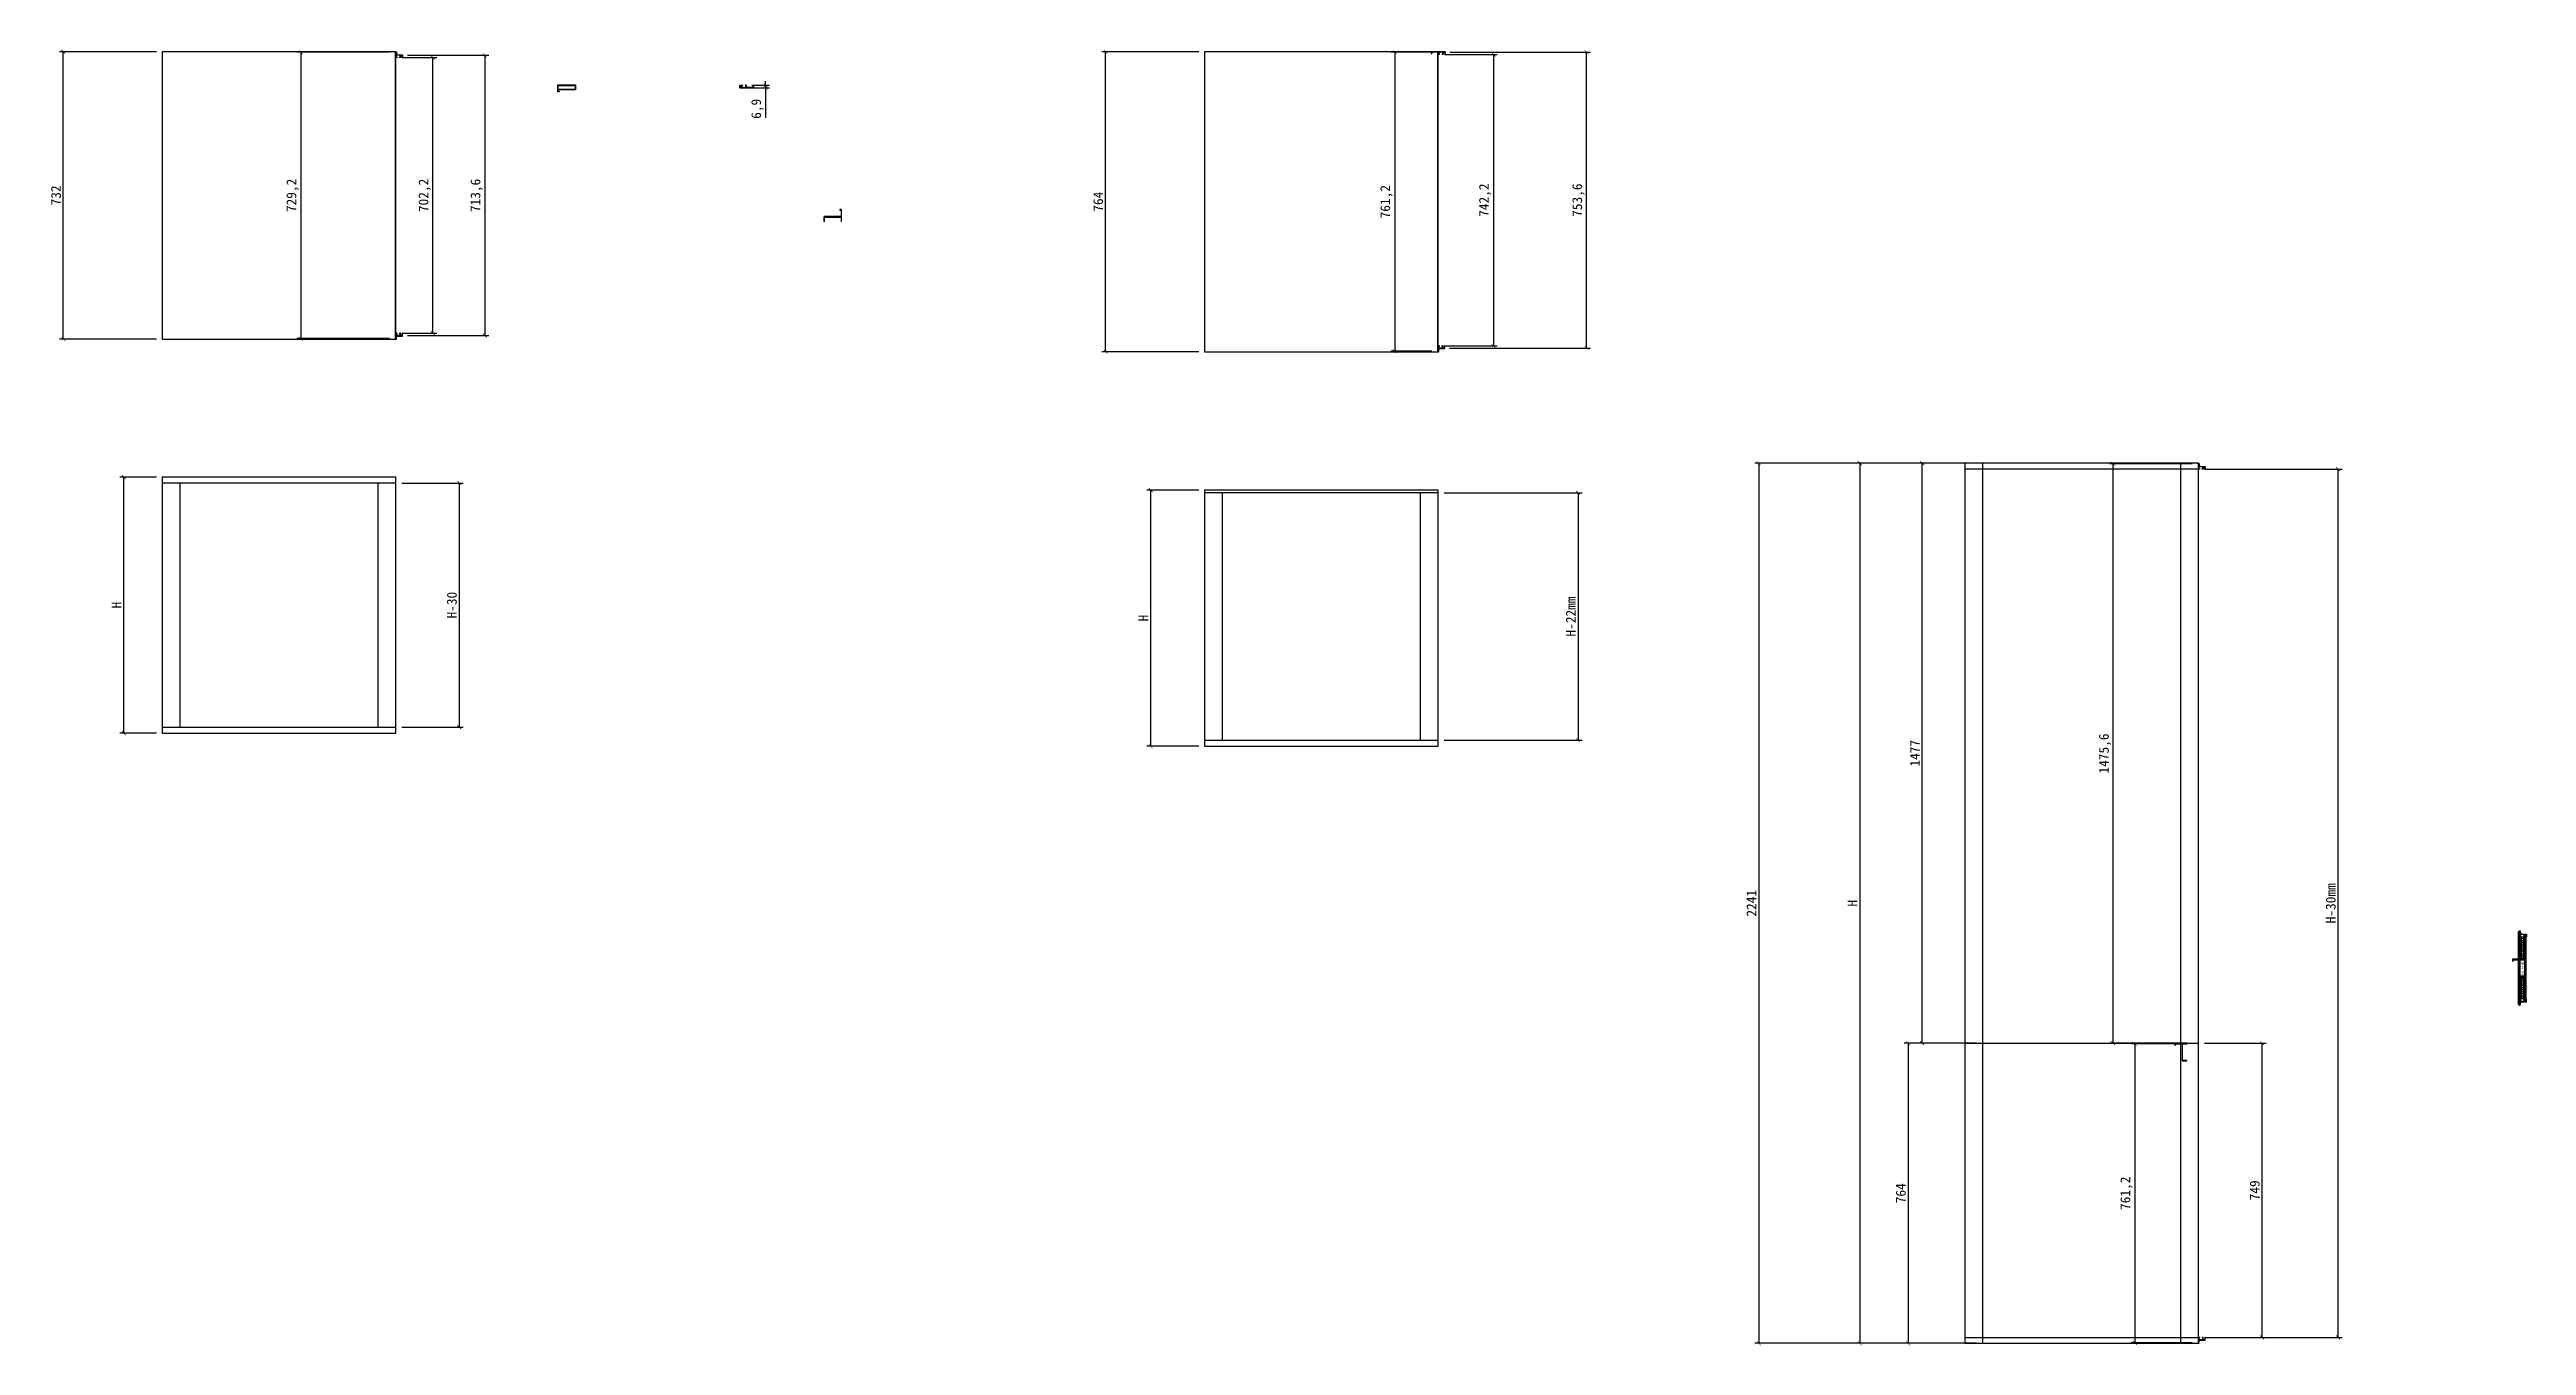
# Model space of a CAD drawing. Header units: millimetres. Extents: x -44117 to 256353, y -2095463 to 65325.
# Drawn here: x 112297 to 118605, y -27569 to -24269 of the extents above; entities that cross this region are included whole.
import ezdxf

# ---------------------------------------------------------------- set-up
doc = ezdxf.new("R2010")
doc.units = ezdxf.units.MM
doc.header["$LTSCALE"] = 10
doc.dimstyles.new('ISO-25', dxfattribs={"dimtxt": 2.5, "dimasz": 2.5, "dimexe": 1, "dimexo": 1, "dimtad": 1, "dimtxsty": 'Standard', "dimblk": 'ARCHTICK', "dimcen": 2.5, "dimadec": 0, "dimazin": 0, "dimtfac": 1, "dimtmove": 0, "dimatfit": 3, "dimfxl": 0, "dimarcsym": 0})

msp = doc.modelspace()

# ---------------------------------------------------------------- texts
at = {"insert": (118591.74076, -26592.7049), "char_height": 7.5, "attachment_point": 1}
msp.add_mtext_dynamic_manual_height_columns('{\\f굴림|b0|i0|c129|p50;돼\\P지\\P코}', width=14.9214873, gutter_width=37.5, heights=[-33.17909], dxfattribs=at)

# ---------------------------------------------------------------- blocks, each defined once
blk = doc.blocks.new('_ArchTick')
at = {"color": 0, "linetype": 'ByBlock', "const_width": 0.15}
blk.add_lwpolyline([(-0.5, -0.5), (0.5, 0.5)], dxfattribs=at)
blk = doc.blocks.new('*D2227')
at = {"color": 0, "lineweight": -2}
for p, q in [((113195.6, -24289.6), (113283.6, -24289.6)), ((113273.6, -24991.8), (113273.6, -24289.6)), ((113195.6, -24991.8), (113283.6, -24991.8))]:
    blk.add_line(p, q, dxfattribs=at)
at = {"layer": 'Defpoints', "color": 0}
for p in [(113180.6, -24289.6), (113273.6, -24289.6), (113180.6, -24991.8)]:
    blk.add_point(p, dxfattribs=at)
at = {"color": 0, "lineweight": -2, "xscale": 10, "yscale": 10, "zscale": 10}
for p, rotation in [((113273.6, -24289.6), 90), ((113273.6, -24991.8), 270)]:
    blk.add_blockref('_ArchTick', p, dxfattribs=dict(at, rotation=rotation))
at = {"color": 0, "insert": (113252.8, -24640.7), "char_height": 25, "attachment_point": 5, "rotation": 90}
blk.add_mtext('702,2', dxfattribs=at)
blk = doc.blocks.new('*D2228')
at = {"color": 0, "lineweight": -2}
for p, q in [((112569.3, -24274.7), (112322.3, -24274.7)), ((112332.3, -25006.7), (112332.3, -24274.7)), ((112569.3, -25006.7), (112322.3, -25006.7))]:
    blk.add_line(p, q, dxfattribs=at)
at = {"layer": 'Defpoints', "color": 0}
for p in [(112332.3, -24274.7), (112584.3, -24274.7), (112584.3, -25006.7)]:
    blk.add_point(p, dxfattribs=at)
at = {"color": 0, "lineweight": -2, "xscale": 10, "yscale": 10, "zscale": 10}
for p, rotation in [((112332.3, -24274.7), 90), ((112332.3, -25006.7), 270)]:
    blk.add_blockref('_ArchTick', p, dxfattribs=dict(at, rotation=rotation))
at = {"color": 0, "insert": (112313.6, -24640.7), "char_height": 25, "attachment_point": 5, "rotation": 90}
blk.add_mtext('732', dxfattribs=at)
blk = doc.blocks.new('*D2229')
at = {"color": 0, "lineweight": -2}
for p, q in [((113163.3, -24276.1), (112927.2, -24276.1)), ((112937.2, -24276.1), (112937.2, -25005.3)), ((113163.3, -25005.3), (112927.2, -25005.3))]:
    blk.add_line(p, q, dxfattribs=at)
at = {"layer": 'Defpoints', "color": 0}
for p in [(113178.3, -24276.1), (112937.2, -25005.3), (113178.3, -25005.3)]:
    blk.add_point(p, dxfattribs=at)
at = {"color": 0, "lineweight": -2, "xscale": 10, "yscale": 10, "zscale": 10}
for p, rotation in [((112937.2, -24276.1), 90), ((112937.2, -25005.3), 270)]:
    blk.add_blockref('_ArchTick', p, dxfattribs=dict(at, rotation=rotation))
at = {"color": 0, "insert": (112916.3, -24640.7), "char_height": 25, "attachment_point": 5, "rotation": 90}
blk.add_mtext('729,2', dxfattribs=at)
blk = doc.blocks.new('*D2232')
at = {"color": 0, "lineweight": -2}
for p, q in [((114085.9, -24359.9), (114131, -24359.9)), ((114085.9, -24366.8), (114131, -24366.8)), ((114121, -24359.9), (114121, -24349.9)), ((114121, -24359.9), (114121, -24366.8)), ((114121, -24366.8), (114121, -24443.5))]:
    blk.add_line(p, q, dxfattribs=at)
at = {"layer": 'Defpoints', "color": 0}
for p in [(114070.9, -24359.9), (114070.9, -24366.8), (114121, -24366.8)]:
    blk.add_point(p, dxfattribs=at)
at = {"color": 0, "lineweight": -2, "xscale": 10, "yscale": 10, "zscale": 10}
for p, rotation in [((114121, -24359.9), 270), ((114121, -24366.8), 90)]:
    blk.add_blockref('_ArchTick', p, dxfattribs=dict(at, rotation=rotation))
at = {"color": 0, "insert": (114100.1, -24420.1), "char_height": 25, "attachment_point": 5, "rotation": 90}
blk.add_mtext('6,9', dxfattribs=at)
blk = doc.blocks.new('*D2236')
at = {"color": 0, "lineweight": -2}
for p, q in [((113194.3, -25373), (113350.7, -25373)), ((113340.7, -25373), (113340.7, -25995)), ((113194.3, -25995), (113350.7, -25995))]:
    blk.add_line(p, q, dxfattribs=at)
at = {"layer": 'Defpoints', "color": 0}
for p in [(113179.3, -25373), (113179.3, -25995), (113340.7, -25995)]:
    blk.add_point(p, dxfattribs=at)
at = {"color": 0, "lineweight": -2, "xscale": 10, "yscale": 10, "zscale": 10}
for p, rotation in [((113340.7, -25373), 90), ((113340.7, -25995), 270)]:
    blk.add_blockref('_ArchTick', p, dxfattribs=dict(at, rotation=rotation))
at = {"color": 0, "insert": (113321.9, -25684), "char_height": 25, "attachment_point": 5, "rotation": 90}
blk.add_mtext('H-30', dxfattribs=at)
blk = doc.blocks.new('*D2237')
at = {"color": 0, "lineweight": -2}
for p, q in [((112569.3, -25358), (112476.3, -25358)), ((112486.3, -26010), (112486.3, -25358)), ((112569.3, -26010), (112476.3, -26010))]:
    blk.add_line(p, q, dxfattribs=at)
at = {"layer": 'Defpoints', "color": 0}
for p in [(112486.3, -25358), (112584.3, -25358), (112584.3, -26010)]:
    blk.add_point(p, dxfattribs=at)
at = {"color": 0, "lineweight": -2, "xscale": 10, "yscale": 10, "zscale": 10}
for p, rotation in [((112486.3, -25358), 90), ((112486.3, -26010), 270)]:
    blk.add_blockref('_ArchTick', p, dxfattribs=dict(at, rotation=rotation))
at = {"color": 0, "insert": (112467.5, -25684), "char_height": 25, "attachment_point": 5, "rotation": 90}
blk.add_mtext('H', dxfattribs=at)
blk = doc.blocks.new('*D2310')
at = {"color": 0, "lineweight": -2}
for p, q in [((113208.5, -24283.9), (113415.9, -24283.9)), ((113405.9, -24283.9), (113405.9, -24997.5)), ((113208.5, -24997.5), (113415.9, -24997.5))]:
    blk.add_line(p, q, dxfattribs=at)
at = {"layer": 'Defpoints', "color": 0}
for p in [(113193.5, -24283.9), (113193.5, -24997.5), (113405.9, -24997.5)]:
    blk.add_point(p, dxfattribs=at)
at = {"color": 0, "lineweight": -2, "xscale": 10, "yscale": 10, "zscale": 10}
for p, rotation in [((113405.9, -24283.9), 90), ((113405.9, -24997.5), 270)]:
    blk.add_blockref('_ArchTick', p, dxfattribs=dict(at, rotation=rotation))
at = {"color": 0, "insert": (113385, -24640.7), "char_height": 25, "attachment_point": 5, "rotation": 90}
blk.add_mtext('713,6', dxfattribs=at)
blk = doc.blocks.new('*D2230')
at = {"color": 0, "lineweight": -2}
for p, q in [((115223.8, -24274.7), (114976.8, -24274.7)), ((114986.8, -25038.7), (114986.8, -24274.7)), ((115223.8, -25038.7), (114976.8, -25038.7))]:
    blk.add_line(p, q, dxfattribs=at)
at = {"layer": 'Defpoints', "color": 0}
for p in [(114986.8, -24274.7), (115238.8, -24274.7), (115238.8, -25038.7)]:
    blk.add_point(p, dxfattribs=at)
at = {"color": 0, "lineweight": -2, "xscale": 10, "yscale": 10, "zscale": 10}
for p, rotation in [((114986.8, -24274.7), 90), ((114986.8, -25038.7), 270)]:
    blk.add_blockref('_ArchTick', p, dxfattribs=dict(at, rotation=rotation))
at = {"color": 0, "insert": (114968, -24656.7), "char_height": 25, "attachment_point": 5, "rotation": 90}
blk.add_mtext('764', dxfattribs=at)
blk = doc.blocks.new('*D2231')
at = {"color": 0, "lineweight": -2}
for p, q in [((115850.7, -24281.6), (115984.4, -24281.6)), ((115974.4, -24281.6), (115974.4, -25023.8)), ((115850.1, -25023.8), (115984.4, -25023.8))]:
    blk.add_line(p, q, dxfattribs=at)
at = {"layer": 'Defpoints', "color": 0}
for p in [(115835.7, -24281.6), (115835.1, -25023.8), (115974.4, -25023.8)]:
    blk.add_point(p, dxfattribs=at)
at = {"color": 0, "lineweight": -2, "xscale": 10, "yscale": 10, "zscale": 10}
for p, rotation in [((115974.4, -24281.6), 90), ((115974.4, -25023.8), 270)]:
    blk.add_blockref('_ArchTick', p, dxfattribs=dict(at, rotation=rotation))
at = {"color": 0, "insert": (115953.5, -24652.7), "char_height": 25, "attachment_point": 5, "rotation": 90}
blk.add_mtext('742,2', dxfattribs=at)
blk = doc.blocks.new('*D2233')
at = {"color": 0, "lineweight": -2}
for p, q in [((115817.8, -24276.1), (115713, -24276.1)), ((115723, -24276.1), (115723, -25037.3)), ((115817.8, -25037.3), (115713, -25037.3))]:
    blk.add_line(p, q, dxfattribs=at)
at = {"layer": 'Defpoints', "color": 0}
for p in [(115832.8, -24276.1), (115723, -25037.3), (115832.8, -25037.3)]:
    blk.add_point(p, dxfattribs=at)
at = {"color": 0, "lineweight": -2, "xscale": 10, "yscale": 10, "zscale": 10}
for p, rotation in [((115723, -24276.1), 90), ((115723, -25037.3), 270)]:
    blk.add_blockref('_ArchTick', p, dxfattribs=dict(at, rotation=rotation))
at = {"color": 0, "insert": (115702.1, -24656.7), "char_height": 25, "attachment_point": 5, "rotation": 90}
blk.add_mtext('761,2', dxfattribs=at)
blk = doc.blocks.new('*D2234')
at = {"color": 0, "lineweight": -2}
for p, q in [((115848.8, -25398), (116200.2, -25398)), ((116190.2, -25398), (116190.2, -26028)), ((115848.8, -26028), (116200.2, -26028))]:
    blk.add_line(p, q, dxfattribs=at)
at = {"layer": 'Defpoints', "color": 0}
for p in [(115833.8, -25398), (115833.8, -26028), (116190.2, -26028)]:
    blk.add_point(p, dxfattribs=at)
at = {"color": 0, "lineweight": -2, "xscale": 10, "yscale": 10, "zscale": 10}
for p, rotation in [((116190.2, -25398), 90), ((116190.2, -26028), 270)]:
    blk.add_blockref('_ArchTick', p, dxfattribs=dict(at, rotation=rotation))
at = {"color": 0, "insert": (116171.5, -25713), "char_height": 25, "attachment_point": 5, "rotation": 90}
blk.add_mtext('H-22mm', dxfattribs=at)
blk = doc.blocks.new('*D2235')
at = {"color": 0, "lineweight": -2}
for p, q in [((117160.2, -25322.7), (116897.7, -25322.7)), ((116907.7, -25322.7), (116907.7, -27563.7)), ((117160.2, -27563.7), (116897.7, -27563.7))]:
    blk.add_line(p, q, dxfattribs=at)
at = {"layer": 'Defpoints', "color": 0}
for p in [(117175.2, -25322.7), (116907.7, -27563.7), (117175.2, -27563.7)]:
    blk.add_point(p, dxfattribs=at)
at = {"color": 0, "lineweight": -2, "xscale": 10, "yscale": 10, "zscale": 10}
for p, rotation in [((116907.7, -25322.7), 90), ((116907.7, -27563.7), 270)]:
    blk.add_blockref('_ArchTick', p, dxfattribs=dict(at, rotation=rotation))
at = {"color": 0, "insert": (116889, -26443.2), "char_height": 25, "attachment_point": 5, "rotation": 90}
blk.add_mtext('H', dxfattribs=at)
blk = doc.blocks.new('*D2238')
at = {"color": 0, "lineweight": -2}
for p, q in [((115223.8, -25391), (115091.6, -25391)), ((115101.6, -26043), (115101.6, -25391)), ((115223.8, -26043), (115091.6, -26043))]:
    blk.add_line(p, q, dxfattribs=at)
at = {"layer": 'Defpoints', "color": 0}
for p in [(115101.6, -25391), (115238.8, -25391), (115238.8, -26043)]:
    blk.add_point(p, dxfattribs=at)
at = {"color": 0, "lineweight": -2, "xscale": 10, "yscale": 10, "zscale": 10}
for p, rotation in [((115101.6, -25391), 90), ((115101.6, -26043), 270)]:
    blk.add_blockref('_ArchTick', p, dxfattribs=dict(at, rotation=rotation))
at = {"color": 0, "insert": (115082.9, -25717), "char_height": 25, "attachment_point": 5, "rotation": 90}
blk.add_mtext('H', dxfattribs=at)
blk = doc.blocks.new('*D2239')
at = {"color": 0, "lineweight": -2}
for p, q in [((117785.2, -25337.7), (118135.8, -25337.7)), ((118125.8, -27548.7), (118125.8, -25337.7)), ((117785.2, -27548.7), (118135.8, -27548.7))]:
    blk.add_line(p, q, dxfattribs=at)
at = {"layer": 'Defpoints', "color": 0}
for p in [(117770.2, -25337.7), (118125.8, -25337.7), (117770.2, -27548.7)]:
    blk.add_point(p, dxfattribs=at)
at = {"color": 0, "lineweight": -2, "xscale": 10, "yscale": 10, "zscale": 10}
for p, rotation in [((118125.8, -25337.7), 90), ((118125.8, -27548.7), 270)]:
    blk.add_blockref('_ArchTick', p, dxfattribs=dict(at, rotation=rotation))
at = {"color": 0, "insert": (118107, -26443.2), "char_height": 25, "attachment_point": 5, "rotation": 90}
blk.add_mtext('H-30mm', dxfattribs=at)
blk = doc.blocks.new('*D2240')
at = {"color": 0, "lineweight": -2}
for p, q in [((117785.2, -26799.7), (117942.2, -26799.7)), ((117932.2, -27548.7), (117932.2, -26799.7)), ((117785.2, -27548.7), (117942.2, -27548.7))]:
    blk.add_line(p, q, dxfattribs=at)
at = {"layer": 'Defpoints', "color": 0}
for p in [(117770.2, -26799.7), (117932.2, -26799.7), (117770.2, -27548.7)]:
    blk.add_point(p, dxfattribs=at)
at = {"color": 0, "lineweight": -2, "xscale": 10, "yscale": 10, "zscale": 10}
for p, rotation in [((117932.2, -26799.7), 90), ((117932.2, -27548.7), 270)]:
    blk.add_blockref('_ArchTick', p, dxfattribs=dict(at, rotation=rotation))
at = {"color": 0, "insert": (117913.5, -27174.2), "char_height": 25, "attachment_point": 5, "rotation": 90}
blk.add_mtext('749', dxfattribs=at)
blk = doc.blocks.new('*D2263')
at = {"color": 0, "lineweight": -2}
for p, q in [((117710.2, -26801.1), (117597.7, -26801.1)), ((117607.7, -26801.1), (117607.7, -27562.3)), ((117754.2, -27562.3), (117597.7, -27562.3))]:
    blk.add_line(p, q, dxfattribs=at)
at = {"layer": 'Defpoints', "color": 0}
for p in [(117725.2, -26801.1), (117607.7, -27562.3), (117769.2, -27562.3)]:
    blk.add_point(p, dxfattribs=at)
at = {"color": 0, "lineweight": -2, "xscale": 10, "yscale": 10, "zscale": 10}
for p, rotation in [((117607.7, -26801.1), 90), ((117607.7, -27562.3), 270)]:
    blk.add_blockref('_ArchTick', p, dxfattribs=dict(at, rotation=rotation))
at = {"color": 0, "insert": (117586.9, -27181.7), "char_height": 25, "attachment_point": 5, "rotation": 90}
blk.add_mtext('761,2', dxfattribs=at)
blk = doc.blocks.new('*D2264')
at = {"color": 0, "lineweight": -2}
for p, q in [((117754.2, -25324.1), (117543.1, -25324.1)), ((117553.1, -26799.7), (117553.1, -25324.1)), ((117710.2, -26799.7), (117543.1, -26799.7))]:
    blk.add_line(p, q, dxfattribs=at)
at = {"layer": 'Defpoints', "color": 0}
for p in [(117553.1, -25324.1), (117769.2, -25324.1), (117725.2, -26799.7)]:
    blk.add_point(p, dxfattribs=at)
at = {"color": 0, "lineweight": -2, "xscale": 10, "yscale": 10, "zscale": 10}
for p, rotation in [((117553.1, -25324.1), 90), ((117553.1, -26799.7), 270)]:
    blk.add_blockref('_ArchTick', p, dxfattribs=dict(at, rotation=rotation))
at = {"color": 0, "insert": (117532.3, -26061.9), "char_height": 25, "attachment_point": 5, "rotation": 90}
blk.add_mtext('1475,6', dxfattribs=at)
blk = doc.blocks.new('*D2265')
at = {"color": 0, "lineweight": -2}
for p, q in [((117205.2, -25322.7), (117056.5, -25322.7)), ((117066.5, -26799.7), (117066.5, -25322.7)), ((117205.2, -26799.7), (117056.5, -26799.7))]:
    blk.add_line(p, q, dxfattribs=at)
at = {"layer": 'Defpoints', "color": 0}
for p in [(117066.5, -25322.7), (117220.2, -25322.7), (117220.2, -26799.7)]:
    blk.add_point(p, dxfattribs=at)
at = {"color": 0, "lineweight": -2, "xscale": 10, "yscale": 10, "zscale": 10}
for p, rotation in [((117066.5, -25322.7), 90), ((117066.5, -26799.7), 270)]:
    blk.add_blockref('_ArchTick', p, dxfattribs=dict(at, rotation=rotation))
at = {"color": 0, "insert": (117047.7, -26061.2), "char_height": 25, "attachment_point": 5, "rotation": 90}
blk.add_mtext('1477', dxfattribs=at)
blk = doc.blocks.new('*D2266')
at = {"color": 0, "lineweight": -2}
for p, q in [((117205.2, -26799.7), (117020.8, -26799.7)), ((117030.8, -26799.7), (117030.8, -27563.7)), ((117205.2, -27563.7), (117020.8, -27563.7))]:
    blk.add_line(p, q, dxfattribs=at)
at = {"layer": 'Defpoints', "color": 0}
for p in [(117220.2, -26799.7), (117030.8, -27563.7), (117220.2, -27563.7)]:
    blk.add_point(p, dxfattribs=at)
at = {"color": 0, "lineweight": -2, "xscale": 10, "yscale": 10, "zscale": 10}
for p, rotation in [((117030.8, -26799.7), 90), ((117030.8, -27563.7), 270)]:
    blk.add_blockref('_ArchTick', p, dxfattribs=dict(at, rotation=rotation))
at = {"color": 0, "insert": (117012.1, -27181.7), "char_height": 25, "attachment_point": 5, "rotation": 90}
blk.add_mtext('764', dxfattribs=at)
blk = doc.blocks.new('*D2267')
at = {"color": 0, "lineweight": -2}
for p, q in [((117160.2, -25322.7), (116640.3, -25322.7)), ((116650.3, -25322.7), (116650.3, -27563.7)), ((117160.2, -27563.7), (116640.3, -27563.7))]:
    blk.add_line(p, q, dxfattribs=at)
at = {"layer": 'Defpoints', "color": 0}
for p in [(117175.2, -25322.7), (116650.3, -27563.7), (117175.2, -27563.7)]:
    blk.add_point(p, dxfattribs=at)
at = {"color": 0, "lineweight": -2, "xscale": 10, "yscale": 10, "zscale": 10}
for p, rotation in [((116650.3, -25322.7), 90), ((116650.3, -27563.7), 270)]:
    blk.add_blockref('_ArchTick', p, dxfattribs=dict(at, rotation=rotation))
at = {"color": 0, "insert": (116631.6, -26443.2), "char_height": 25, "attachment_point": 5, "rotation": 90}
blk.add_mtext('2241', dxfattribs=at)
blk = doc.blocks.new('*D2309')
at = {"color": 0, "lineweight": -2}
for p, q in [((115863.6, -24275.9), (116221.9, -24275.9)), ((116211.9, -25029.5), (116211.9, -24275.9)), ((115862.9, -25029.5), (116221.9, -25029.5))]:
    blk.add_line(p, q, dxfattribs=at)
at = {"layer": 'Defpoints', "color": 0}
for p in [(115848.6, -24275.9), (116211.9, -24275.9), (115847.9, -25029.5)]:
    blk.add_point(p, dxfattribs=at)
at = {"color": 0, "lineweight": -2, "xscale": 10, "yscale": 10, "zscale": 10}
for p, rotation in [((116211.9, -24275.9), 90), ((116211.9, -25029.5), 270)]:
    blk.add_blockref('_ArchTick', p, dxfattribs=dict(at, rotation=rotation))
at = {"color": 0, "insert": (116191, -24652.7), "char_height": 25, "attachment_point": 5, "rotation": 90}
blk.add_mtext('753,6', dxfattribs=at)

# ---------------------------------------------------------------- dimensions: what is measured, and where the dimension line sits
for base, p1, p2, picture, middle in [((112332.33775, -24274.72118), (112584.32342, -25006.72118), (112584.32342, -24274.72118), '*D2228', (112313.58775, -24640.72118)), ((112937.18174, -25005.32118), (113178.30269, -24276.12118), (113178.30269, -25005.32118), '*D2229', (112916.3484, -24640.72118)), ((113273.6125, -24289.6204), (113180.62185, -24991.82195), (113180.62185, -24289.6204), '*D2227', (113252.77917, -24640.72118)), ((113405.86588, -24997.52195), (113193.47185, -24283.9204), (113193.47185, -24997.52195), '*D2310', (113385.03254, -24640.72118)), ((114986.79266, -24274.72118), (115238.77833, -25038.72118), (115238.77833, -24274.72118), '*D2230', (114968.04266, -24656.72118)), ((115722.96615, -25037.32118), (115832.7576, -24276.12118), (115832.7576, -25037.32118), '*D2233', (115702.13281, -24656.72118)), ((115974.3539, -25023.82195), (115835.72833, -24281.62118), (115835.07676, -25023.82195), '*D2231', (115953.52056, -24652.72156)), ((116211.85357, -24275.92118), (115847.92676, -25029.52195), (115848.57833, -24275.92118), '*D2309', (116191.02024, -24652.72156)), ((114120.95306, -24366.80078), (114070.8874, -24359.90078), (114070.8874, -24366.80078), '*D2232', (114100.11972, -24420.13412)), ((116650.31161, -27563.68231), (117175.18095, -25322.68231), (117175.18095, -27563.68231), '*D2267', (116631.56161, -26443.18231)), ((117066.47045, -25322.68231), (117220.18095, -26799.68231), (117220.18095, -25322.68231), '*D2265', (117047.72045, -26061.18231)), ((117553.1396, -25324.08231), (117725.18095, -26799.68231), (117769.16022, -25324.08231), '*D2264', (117532.30627, -26061.88231)), ((117030.83661, -27563.68231), (117220.18095, -26799.68231), (117220.18095, -27563.68231), '*D2266', (117012.08661, -27181.68231)), ((117607.68677, -27562.28231), (117725.18095, -26801.08231), (117769.16022, -27562.28231), '*D2263', (117586.85344, -27181.68231)), ((117932.22655, -26799.68231), (117770.18095, -27548.68231), (117770.18095, -26799.68231), '*D2240', (117913.47655, -27174.18231))]:
    dim = msp.add_linear_dim(base=base, p1=p1, p2=p2, angle=90, dimstyle='ISO-25', override={"dimscale": 10, "dimasz": 1, "dimexo": 1.5})
    dim.commit()
    dim.dimension.update_dxf_attribs({"geometry": picture, "text_midpoint": middle})
for base, p1, p2, text, picture, middle in [((112486.26391, -25358.03832), (112584.32342, -26010.03832), (112584.32342, -25358.03832), 'H', '*D2237', (112467.51391, -25684.03832)), ((116907.70242, -27563.68231), (117175.18095, -25322.68231), (117175.18095, -27563.68231), 'H', '*D2235', (116888.95242, -26443.18231)), ((118125.75179, -25337.68231), (117770.18095, -27548.68231), (117770.18095, -25337.68231), 'H-30mm', '*D2239', (118107.00179, -26443.18231)), ((113340.65244, -25995.03832), (113179.32342, -25373.03832), (113179.32342, -25995.03832), 'H-30', '*D2236', (113321.90244, -25684.03832)), ((115101.64319, -25391.01039), (115238.77833, -26043.01039), (115238.77833, -25391.01039), 'H', '*D2238', (115082.89319, -25717.01039)), ((116190.21511, -26028.01039), (115833.77833, -25398.01039), (115833.77833, -26028.01039), 'H-22mm', '*D2234', (116171.46511, -25713.01039))]:
    dim = msp.add_linear_dim(base=base, p1=p1, p2=p2, angle=90, text=text, dimstyle='ISO-25', override={"dimscale": 10, "dimasz": 1, "dimexo": 1.5, "dimtxsty": 'Standard'})
    dim.commit()
    dim.dimension.update_dxf_attribs({"geometry": picture, "text_midpoint": middle})

# ---------------------------------------------------------------- hatches: boundary and pattern name
at = {"true_color": 0xcd6928}
h = msp.add_hatch(dxfattribs=at)
h.set_pattern_fill('HONEY', color=32)
h.set_pattern_definition([(0, (118588.999, -26584.6476), (4.7625, 2.74963), [3.175, -6.35]), (120, (118588.999, -26584.6476), (-4.7625, 2.74963), [3.175, -6.35]), (60, (118588.999, -26584.6476), (1e-08, 5.49926), [-6.35, 3.175])])
h.paths.add_polyline_path([(118588.99907, -26584.64758), (118588.99907, -26529.50307), (118599.8685, -26529.50307), (118599.8685, -26584.64758)])
h = msp.add_hatch(dxfattribs=at)
h.set_pattern_fill('HONEY', color=32)
h.set_pattern_definition([(0, (118588.999, -26686.7432), (4.7625, 2.74963), [3.175, -6.35]), (120, (118588.999, -26686.7432), (-4.7625, 2.74963), [3.175, -6.35]), (60, (118588.999, -26686.7432), (1e-08, 5.49926), [-6.35, 3.175])])
h.paths.add_polyline_path([(118588.99907, -26686.74319), (118588.99907, -26631.59868), (118599.8685, -26631.59868), (118599.8685, -26686.74319)])

# ---------------------------------------------------------------- linework, layer by layer
for p, q in [((113178.30269, -25005.32118), (113178.30269, -24276.12118)), ((115816.12833, -24275.02118), (115816.12833, -24279.02118)), ((115851.12833, -24274.72118), (115816.42833, -24274.72118)), ((115817.02833, -24279.52118), (115816.62833, -24279.52118)), ((115817.52833, -24276.12118), (115817.52833, -24279.02118)), ((115834.12833, -24276.12118), (115817.52833, -24276.12118)), ((115832.7576, -25037.32118), (115832.7576, -24276.12118)), ((115834.12833, -24276.12118), (115834.12833, -24281.32118)), ((115837.02833, -24281.62118), (115834.42833, -24281.62118)), ((115835.32833, -24275.92118), (115835.32833, -24280.42118)), ((115845.52833, -24275.92118), (115835.32833, -24275.92118)), ((115837.02833, -24280.42118), (115835.32833, -24280.42118)), ((115837.52833, -24280.92118), (115837.52833, -24281.12118)), ((115843.62833, -24280.92118), (115843.62833, -24281.12118)), ((115845.52833, -24280.42118), (115844.12833, -24280.42118)), ((115846.42833, -24281.62118), (115844.12833, -24281.62118)), ((115845.52833, -24275.92118), (115845.52833, -24280.42118)), ((115846.72833, -24275.92118), (115846.72833, -24281.32118)), ((115850.42833, -24275.92118), (115846.72833, -24275.92118)), ((115850.42833, -24275.92118), (115850.42833, -24281.32099)), ((115850.92864, -24281.62118), (115850.72852, -24281.62118)), ((115851.42833, -24275.02118), (115851.42833, -24281.12193)), ((114055.1874, -24366.50078), (114055.1874, -24360.40003)), ((114055.4874, -24366.80078), (114090.1874, -24366.80078)), ((114055.68708, -24359.90078), (114055.88721, -24359.90078)), ((114056.1874, -24365.60078), (114056.1874, -24360.20097)), ((114056.1874, -24365.60078), (114059.8874, -24365.60078)), ((114059.8874, -24365.60078), (114059.8874, -24360.20078)), ((114060.1874, -24359.90078), (114062.4874, -24359.90078)), ((114061.0874, -24365.60078), (114061.0874, -24361.10078)), ((114061.0874, -24361.10078), (114062.4874, -24361.10078)), ((114061.0874, -24365.60078), (114071.2874, -24365.60078)), ((114062.9874, -24360.60078), (114062.9874, -24360.40078)), ((114069.0874, -24360.60078), (114069.0874, -24360.40078)), ((114069.5874, -24359.90078), (114072.1874, -24359.90078)), ((114069.5874, -24361.10078), (114071.2874, -24361.10078)), ((114071.2874, -24365.60078), (114071.2874, -24361.10078)), ((114072.4874, -24365.40078), (114072.4874, -24360.20078)), ((114072.4874, -24365.40078), (114089.0874, -24365.40078)), ((114089.0874, -24365.40078), (114089.0874, -24362.50078)), ((114089.5874, -24362.00078), (114089.9874, -24362.00078)), ((114090.4874, -24366.50078), (114090.4874, -24362.50078)), ((113179.32342, -25358.03832), (112584.32342, -25358.03832)), ((112584.32342, -25358.03832), (112584.32342, -26010.03832)), ((113179.32342, -26010.03832), (113179.32342, -25358.03832)), ((117770.18095, -25322.68231), (117175.18095, -25322.68231)), ((117175.18095, -25322.68231), (117175.18095, -27563.68231)), ((117770.18095, -25337.68231), (117175.18095, -25337.68231)), ((117220.18095, -25322.68231), (117220.18095, -27563.68231)), ((117725.18095, -27563.68231), (117725.18095, -25322.68231)), ((117770.18095, -27563.68231), (117770.18095, -25322.68231)), ((113179.32342, -25373.03832), (112584.32342, -25373.03832)), ((112629.32342, -25373.03832), (112629.32342, -25995.03832)), ((113134.32342, -25995.03832), (113134.32342, -25373.03832)), ((115833.77833, -25391.01039), (115238.77833, -25391.01039)), ((115238.77833, -25391.01039), (115238.77833, -26043.01039)), ((115833.77833, -25398.01039), (115238.77833, -25398.01039)), ((115283.77833, -25398.01039), (115283.77833, -26028.01039)), ((115788.77833, -26028.01039), (115788.77833, -25398.01039)), ((115833.77833, -26043.01039), (115833.77833, -25391.01039)), ((112584.32342, -25995.03832), (113179.32342, -25995.03832)), ((112584.32342, -26010.03832), (113179.32342, -26010.03832)), ((115238.77833, -26028.01039), (115833.77833, -26028.01039)), ((115238.77833, -26043.01039), (115833.77833, -26043.01039)), ((118588.99907, -26584.64758), (118588.99907, -26529.50307)), ((118599.8685, -26529.50307), (118599.8685, -26584.64758)), ((118588.99907, -26686.74319), (118588.99907, -26631.59868)), ((118599.8685, -26631.59868), (118599.8685, -26686.74319)), ((117175.18095, -26799.68231), (117770.18095, -26799.68231)), ((117175.18095, -27548.68231), (117770.18095, -27548.68231)), ((117175.18095, -27563.68231), (117770.18095, -27563.68231))]:
    msp.add_line(p, q)
for points in [[(112584.32342, -25006.72118), (113179.32342, -25006.72118), (113179.32342, -24274.72118), (112584.32342, -24274.72118)], [(115238.77833, -25038.72118), (115833.77833, -25038.72118), (115833.77833, -24274.72118), (115238.77833, -24274.72118)], [(118586.74844, -26515.92993), (118584.19474, -26515.92993), (118584.19474, -26583.80376), (118586.74844, -26583.80376)], [(118587.99907, -26529.50307), (118600.8685, -26529.50307), (118600.8685, -26584.64758), (118587.99907, -26584.64758)], [(118601.29907, -26523.80307), (118603.99907, -26523.80307), (118603.99907, -26692.29209), (118601.29907, -26692.29209)], [(118586.74844, -26588.89954), (118584.19474, -26588.89954), (118584.19474, -26700.88052), (118586.74844, -26700.88052)], [(118587.99907, -26631.59868), (118600.8685, -26631.59868), (118600.8685, -26686.74319), (118587.99907, -26686.74319)]]:
    msp.add_lwpolyline(points, close=True)
for points in [[(113196.32185, -24289.12009, -0.4151036141), (113195.82217, -24289.6204), (113195.62204, -24289.6204, -0.4142135624), (113195.32185, -24289.32022), (113195.32185, -24283.9204), (113191.62185, -24283.9204), (113191.62185, -24289.3204, -0.4142135624), (113191.32185, -24289.6204), (113189.02185, -24289.6204, -0.4142135624), (113188.52185, -24289.1204), (113188.52185, -24288.9204, -0.4142135624), (113189.02185, -24288.4204), (113190.42185, -24288.4204), (113190.42185, -24283.9204), (113180.22185, -24283.9204), (113180.22185, -24288.4204), (113181.92185, -24288.4204, -0.4142135624), (113182.42185, -24288.9204), (113182.42185, -24289.1204, -0.4142135624), (113181.92185, -24289.6204), (113179.32185, -24289.6204, -0.4142135624), (113179.02185, -24289.3204), (113179.02185, -24276.12118), (113177.58353, -24276.12118, -0.3769802105), (113177.33134, -24275.66295, -0.3465141064), (113178.43376, -24274.72118), (113180.21308, -24274.72118, -0.2625156378), (113180.46995, -24274.86602, -0.322523713), (113180.36998, -24276.04907, 0.541753998), (113180.50849, -24276.53253, -0.5773502692), (113180.6244, -24277.03939, 0.5773502692), (113180.74031, -24277.54624, -0.2679491924), (113180.94459, -24277.76621, -0.2679491924), (113180.85622, -24278.0531, 0.5773502692), (113180.97213, -24278.55996, -0.5773502692), (113181.08804, -24279.06682, 0.5773502692), (113181.20395, -24279.57367, -0.5773502692), (113181.31986, -24280.08053, 0.5773502692), (113181.43577, -24280.58739, -0.5773502692), (113181.55168, -24281.09425, 0.5773502692), (113181.66759, -24281.60111, -0.6706320497), (113181.71781, -24282.15428, 0.7848557675), (113181.8563, -24282.7204), (113196.02185, -24282.7204, -0.4142135624), (113196.32185, -24283.0204), (113196.32185, -24289.12116)], [(113196.32185, -24992.32226, 0.4151036141), (113195.82217, -24991.82195), (113195.62204, -24991.82195, 0.4142135624), (113195.32185, -24992.12214), (113195.32185, -24997.52195), (113191.62185, -24997.52195), (113191.62185, -24992.12195, 0.4142135624), (113191.32185, -24991.82195), (113189.02185, -24991.82195, 0.4142135624), (113188.52185, -24992.32195), (113188.52185, -24992.52195, 0.4142135624), (113189.02185, -24993.02195), (113190.42185, -24993.02195), (113190.42185, -24997.52195), (113180.22185, -24997.52195), (113180.22185, -24993.02195), (113181.92185, -24993.02195, 0.4142135624), (113182.42185, -24992.52195), (113182.42185, -24992.32195, 0.4142135624), (113181.92185, -24991.82195), (113179.32185, -24991.82195, 0.4142135624), (113179.02185, -24992.12195), (113179.02185, -25005.32118), (113177.58353, -25005.32118, 0.3769802105), (113177.33134, -25005.77941, 0.3465141064), (113178.43376, -25006.72118), (113180.21308, -25006.72118, 0.2625156378), (113180.46995, -25006.57633, 0.322523713), (113180.36998, -25005.39328, -0.541753998), (113180.50849, -25004.90982, 0.5773502692), (113180.6244, -25004.40297, -0.5773502692), (113180.74031, -25003.89611, 0.2679491924), (113180.94459, -25003.67614, 0.2679491924), (113180.85622, -25003.38925, -0.5773502692), (113180.97213, -25002.88239, 0.5773502692), (113181.08804, -25002.37554, -0.5773502692), (113181.20395, -25001.86868, 0.5773502692), (113181.31986, -25001.36182, -0.5773502692), (113181.43577, -25000.85496, 0.5773502692), (113181.55168, -25000.3481, -0.5773502692), (113181.66759, -24999.84125, 0.6706320497), (113181.71781, -24999.28807, -0.7848557675), (113181.8563, -24998.72195), (113196.02185, -24998.72195, 0.4142135624), (113196.32185, -24998.42195), (113196.32185, -24992.32119)], [(115850.77676, -25024.32226, 0.4151036141), (115850.27708, -25023.82195), (115850.07695, -25023.82195, 0.4142135624), (115849.77676, -25024.12214), (115849.77676, -25029.52195), (115846.07676, -25029.52195), (115846.07676, -25024.12195, 0.4142135624), (115845.77676, -25023.82195), (115843.47676, -25023.82195, 0.4142135624), (115842.97676, -25024.32195), (115842.97676, -25024.52195, 0.4142135624), (115843.47676, -25025.02195), (115844.87676, -25025.02195), (115844.87676, -25029.52195), (115834.67676, -25029.52195), (115834.67676, -25025.02195), (115836.37676, -25025.02195, 0.4142135624), (115836.87676, -25024.52195), (115836.87676, -25024.32195, 0.4142135624), (115836.37676, -25023.82195), (115833.77676, -25023.82195, 0.4142135624), (115833.47676, -25024.12195), (115833.47676, -25037.32118), (115832.03843, -25037.32118, 0.3769802105), (115831.78625, -25037.77941, 0.3465141064), (115832.88867, -25038.72118), (115834.66799, -25038.72118, 0.2625156378), (115834.92486, -25038.57633, 0.322523713), (115834.82488, -25037.39328, -0.541753998), (115834.9634, -25036.90982, 0.5773502692), (115835.07931, -25036.40297, -0.5773502692), (115835.19522, -25035.89611, 0.2679491924), (115835.39949, -25035.67614, 0.2679491924), (115835.31113, -25035.38925, -0.5773502692), (115835.42704, -25034.88239, 0.5773502692), (115835.54295, -25034.37554, -0.5773502692), (115835.65886, -25033.86868, 0.5773502692), (115835.77477, -25033.36182, -0.5773502692), (115835.89068, -25032.85496, 0.5773502692), (115836.00659, -25032.3481, -0.5773502692), (115836.1225, -25031.84125, 0.6706320497), (115836.17271, -25031.28807, -0.7848557675), (115836.31121, -25030.72195), (115850.47676, -25030.72195, 0.4142135624), (115850.77676, -25030.42195), (115850.77676, -25024.32119)], [(117787.17938, -25337.08123, -0.4151036141), (117786.6797, -25337.58154), (117786.47957, -25337.58154, -0.4142135624), (117786.17938, -25337.28135), (117786.17938, -25331.88154), (117782.47938, -25331.88154), (117782.47938, -25337.28154, -0.4142135624), (117782.17938, -25337.58154), (117779.87938, -25337.58154, -0.4142135624), (117779.37938, -25337.08154), (117779.37938, -25336.88154, -0.4142135624), (117779.87938, -25336.38154), (117781.27938, -25336.38154), (117781.27938, -25331.88154), (117771.07938, -25331.88154), (117771.07938, -25336.38154), (117772.77938, -25336.38154, -0.4142135624), (117773.27938, -25336.88154), (117773.27938, -25337.08154, -0.4142135624), (117772.77938, -25337.58154), (117770.17938, -25337.58154, -0.4142135624), (117769.87938, -25337.28154), (117769.87938, -25324.08231), (117768.44105, -25324.08231, -0.3769802105), (117768.18887, -25323.62408, -0.3465141064), (117769.29129, -25322.68231), (117771.07061, -25322.68231, -0.2625156378), (117771.32748, -25322.82716, -0.322523713), (117771.2275, -25324.01021, 0.541753998), (117771.36602, -25324.49367, -0.5773502692), (117771.48193, -25325.00052, 0.5773502692), (117771.59784, -25325.50738, -0.2679491924), (117771.80211, -25325.72735, -0.2679491924), (117771.71375, -25326.01424, 0.5773502692), (117771.82966, -25326.5211, -0.5773502692), (117771.94557, -25327.02796, 0.5773502692), (117772.06148, -25327.53481, -0.5773502692), (117772.17739, -25328.04167, 0.5773502692), (117772.2933, -25328.54853, -0.5773502692), (117772.40921, -25329.05539, 0.5773502692), (117772.52512, -25329.56224, -0.6706320497), (117772.57533, -25330.11542, 0.7848557675), (117772.71383, -25330.68154), (117786.87938, -25330.68154, -0.4142135624), (117787.17938, -25330.98154), (117787.17938, -25337.0823)], [(118605.42963, -26528.00276, -0.4151036141), (118604.92995, -26528.50307), (118604.72982, -26528.50307, -0.4142135624), (118604.42963, -26528.20289), (118604.42963, -26522.80307), (118600.72963, -26522.80307), (118600.72963, -26528.20307, -0.4142135624), (118600.42963, -26528.50307), (118598.12963, -26528.50307, -0.4142135624), (118597.62963, -26528.00307), (118597.62963, -26527.80307, -0.4142135624), (118598.12963, -26527.30307), (118599.52963, -26527.30307), (118599.52963, -26522.80307), (118589.32963, -26522.80307), (118589.32963, -26527.30307), (118591.02963, -26527.30307, -0.4142135624), (118591.52963, -26527.80307), (118591.52963, -26528.00307, -0.4142135624), (118591.02963, -26528.50307), (118588.42963, -26528.50307, -0.4142135624), (118588.12963, -26528.20307), (118588.12963, -26515.00385), (118586.6913, -26515.00385, -0.3769802105), (118586.43912, -26514.54562, -0.3465141064), (118587.54154, -26513.60385), (118589.32086, -26513.60385, -0.2625156378), (118589.57773, -26513.74869, -0.322523713), (118589.47775, -26514.93174, 0.541753998), (118589.61627, -26515.4152, -0.5773502692), (118589.73218, -26515.92206, 0.5773502692), (118589.84809, -26516.42891, -0.2679491924), (118590.05236, -26516.64888, -0.2679491924), (118589.964, -26516.93577, 0.5773502692), (118590.07991, -26517.44263, -0.5773502692), (118590.19582, -26517.94949, 0.5773502692), (118590.31173, -26518.45635, -0.5773502692), (118590.42764, -26518.9632, 0.5773502692), (118590.54355, -26519.47006, -0.5773502692), (118590.65946, -26519.97692, 0.5773502692), (118590.77537, -26520.48378, -0.6706320497), (118590.82558, -26521.03695, 0.7848557675), (118590.96408, -26521.60307), (118605.12963, -26521.60307, -0.4142135624), (118605.42963, -26521.90307), (118605.42963, -26528.00383)], [(118605.42963, -26688.0924, 0.4151036141), (118604.92995, -26687.59209), (118604.72982, -26687.59209, 0.4142135624), (118604.42963, -26687.89228), (118604.42963, -26693.29209), (118600.72963, -26693.29209), (118600.72963, -26687.89209, 0.4142135624), (118600.42963, -26687.59209), (118598.12963, -26687.59209, 0.4142135624), (118597.62963, -26688.09209), (118597.62963, -26688.29209, 0.4142135624), (118598.12963, -26688.79209), (118599.52963, -26688.79209), (118599.52963, -26693.29209), (118589.32963, -26693.29209), (118589.32963, -26688.79209), (118591.02963, -26688.79209, 0.4142135624), (118591.52963, -26688.29209), (118591.52963, -26688.09209, 0.4142135624), (118591.02963, -26687.59209), (118588.42963, -26687.59209, 0.4142135624), (118588.12963, -26687.89209), (118588.12963, -26701.09132), (118586.6913, -26701.09132, 0.3769802105), (118586.43912, -26701.54955, 0.3465141064), (118587.54154, -26702.49132), (118589.32086, -26702.49132, 0.2625156378), (118589.57773, -26702.34647, 0.322523713), (118589.47775, -26701.16342, -0.541753998), (118589.61627, -26700.67996, 0.5773502692), (118589.73218, -26700.17311, -0.5773502692), (118589.84809, -26699.66625, 0.2679491924), (118590.05236, -26699.44628, 0.2679491924), (118589.964, -26699.15939, -0.5773502692), (118590.07991, -26698.65253, 0.5773502692), (118590.19582, -26698.14568, -0.5773502692), (118590.31173, -26697.63882, 0.5773502692), (118590.42764, -26697.13196, -0.5773502692), (118590.54355, -26696.6251, 0.5773502692), (118590.65946, -26696.11824, -0.5773502692), (118590.77537, -26695.61139, 0.6706320497), (118590.82558, -26695.05821, -0.7848557675), (118590.96408, -26694.49209), (118605.12963, -26694.49209, 0.4142135624), (118605.42963, -26694.19209), (118605.42963, -26688.09133)], [(117787.17938, -27549.2834, 0.4151036141), (117786.6797, -27548.78309), (117786.47957, -27548.78309, 0.4142135624), (117786.17938, -27549.08328), (117786.17938, -27554.48309), (117782.47938, -27554.48309), (117782.47938, -27549.08309, 0.4142135624), (117782.17938, -27548.78309), (117779.87938, -27548.78309, 0.4142135624), (117779.37938, -27549.28309), (117779.37938, -27549.48309, 0.4142135624), (117779.87938, -27549.98309), (117781.27938, -27549.98309), (117781.27938, -27554.48309), (117771.07938, -27554.48309), (117771.07938, -27549.98309), (117772.77938, -27549.98309, 0.4142135624), (117773.27938, -27549.48309), (117773.27938, -27549.28309, 0.4142135624), (117772.77938, -27548.78309), (117770.17938, -27548.78309, 0.4142135624), (117769.87938, -27549.08309), (117769.87938, -27562.28231), (117768.44105, -27562.28231, 0.3769802105), (117768.18887, -27562.74055, 0.3465141064), (117769.29129, -27563.68231), (117771.07061, -27563.68231, 0.2625156378), (117771.32748, -27563.53747, 0.322523713), (117771.2275, -27562.35442, -0.541753998), (117771.36602, -27561.87096, 0.5773502692), (117771.48193, -27561.3641, -0.5773502692), (117771.59784, -27560.85725, 0.2679491924), (117771.80211, -27560.63728, 0.2679491924), (117771.71375, -27560.35039, -0.5773502692), (117771.82966, -27559.84353, 0.5773502692), (117771.94557, -27559.33667, -0.5773502692), (117772.06148, -27558.82982, 0.5773502692), (117772.17739, -27558.32296, -0.5773502692), (117772.2933, -27557.8161, 0.5773502692), (117772.40921, -27557.30924, -0.5773502692), (117772.52512, -27556.80239, 0.6706320497), (117772.57533, -27556.24921, -0.7848557675), (117772.71383, -27555.68309), (117786.87938, -27555.68309, 0.4142135624), (117787.17938, -27555.38309), (117787.17938, -27549.28233)]]:
    msp.add_lwpolyline(points, format="xyb")
at = {"lineweight": -3}
for points in [[(113596.78947, -24359.15578), (113596.78947, -24359.45578), (113636.48947, -24359.45578, -0.4142135624), (113636.78947, -24359.75578), (113636.78947, -24371.45578, -0.4142135624), (113636.48947, -24371.75578), (113594.28947, -24371.75578), (113594.28947, -24372.10578, -1), (113593.78947, -24372.10578), (113593.78947, -24371.75578), (113592.78947, -24371.75578), (113592.78947, -24375.45578), (113593.78947, -24375.45578), (113593.78947, -24375.10578, -1), (113594.28947, -24375.10578), (113594.28947, -24375.45578), (113594.78947, -24375.45578, -1), (113594.78947, -24376.45578), (113592.08947, -24376.45578, -0.4142135624), (113591.78947, -24376.15578), (113591.78947, -24359.45578, -0.4142135624), (113592.08947, -24359.15578)], [(113635.38947, -24360.55578, -0.4142135624), (113635.68947, -24360.85578), (113635.68947, -24370.35578, -0.4142135624), (113635.38947, -24370.65578), (113593.18947, -24370.65578, -0.4142135624), (113592.88947, -24370.35578), (113592.88947, -24360.85578, -0.4142135624), (113593.18947, -24360.55578)]]:
    msp.add_lwpolyline(points, format="xyb", close=True, dxfattribs=at)
for points in [[(114269.84182, -24706.99146), (114270.44182, -24706.99146, 0.4142135624), (114270.74182, -24706.69146), (114270.74182, -24695.79146), (114313.14182, -24695.79146), (114313.14182, -24706.69146, 0.4142135624), (114313.44182, -24706.99146), (114314.04182, -24706.99146, 0.4142135624), (114314.34182, -24706.69146), (114314.34182, -24676.69146, 0.4142135624), (114314.04182, -24676.39146), (114310.04182, -24676.39146, 0.4142135624), (114309.54182, -24676.89146), (114309.54182, -24677.29146, 0.4142135624), (114310.04182, -24677.79146), (114312.94182, -24677.79146), (114312.94182, -24694.69146), (114269.84182, -24694.69146, 0.4142135624), (114269.54182, -24694.99146), (114269.54182, -24706.69146, 0.4142135624)], [(118600.42963, -26630.14758), (118600.42963, -26629.54758, 0.4142135624), (118600.12963, -26629.24758), (118589.22963, -26629.24758), (118589.22963, -26586.84758), (118600.12963, -26586.84758, 0.4142135624), (118600.42963, -26586.54758), (118600.42963, -26585.94758, 0.4142135624), (118600.12963, -26585.64758), (118570.12963, -26585.64758, 0.4142135624), (118569.82963, -26585.94758), (118569.82963, -26589.94758, 0.4142135624), (118570.32963, -26590.44758), (118570.72963, -26590.44758, 0.4142135624), (118571.22963, -26589.94758), (118571.22963, -26587.04758), (118588.12963, -26587.04758), (118588.12963, -26630.14758, 0.4142135624), (118588.42963, -26630.44758), (118600.12963, -26630.44758, 0.4142135624)], [(117740.48095, -26844.18231), (117740.48095, -26843.58231, 0.4142135624), (117740.18095, -26843.28231), (117729.28095, -26843.28231), (117729.28095, -26800.88231), (117740.18095, -26800.88231, 0.4142135624), (117740.48095, -26800.58231), (117740.48095, -26799.98231, 0.4142135624), (117740.18095, -26799.68231), (117710.18095, -26799.68231, 0.4142135624), (117709.88095, -26799.98231), (117709.88095, -26803.98231, 0.4142135624), (117710.38095, -26804.48231), (117710.78095, -26804.48231, 0.4142135624), (117711.28095, -26803.98231), (117711.28095, -26801.08231), (117728.18095, -26801.08231), (117728.18095, -26844.18231, 0.4142135624), (117728.48095, -26844.48231), (117740.18095, -26844.48231, 0.4142135624)]]:
    msp.add_lwpolyline(points, format="xyb", close=True)
for centre, radius, start, end in [((115816.42833, -24275.02118), 0.3, 90, 180), ((115816.62833, -24279.02118), 0.5, 180, 270), ((115817.02833, -24279.02118), 0.5, 270, 0), ((115834.42833, -24281.32118), 0.3, 180, 270), ((115837.02833, -24280.92118), 0.5, 0, 90), ((115837.02833, -24281.12118), 0.5, 270, 0), ((115844.12833, -24280.92118), 0.5, 90, 180), ((115844.12833, -24281.12118), 0.5, 180, 270), ((115846.42833, -24281.32118), 0.3, 270, 0), ((115850.72852, -24281.32099), 0.30019, 180, 270), ((115850.92909, -24281.12193), 0.49924, 269.949019868, 0.123077004), ((115851.12833, -24275.02118), 0.3, 0, 90), ((114055.68664, -24360.40003), 0.49924, 89.949019868, 180.123077004), ((114055.4874, -24366.50078), 0.3, 180, 270), ((114055.88721, -24360.20097), 0.30019, 360, 90), ((114060.1874, -24360.20078), 0.3, 90, 180), ((114062.4874, -24360.40078), 0.5, 360, 90), ((114062.4874, -24360.60078), 0.5, 270, 0), ((114069.5874, -24360.40078), 0.5, 90, 180), ((114069.5874, -24360.60078), 0.5, 180, 270), ((114072.1874, -24360.20078), 0.3, 0, 90), ((114089.5874, -24362.50078), 0.5, 90, 180), ((114089.9874, -24362.50078), 0.5, 360, 90), ((114090.1874, -24366.50078), 0.3, 270, 360)]:
    msp.add_arc(centre, radius, start, end)

msp.set_redraw_order([(e.dxf.handle, doc.entitydb.next_handle()) for e in msp.query("TEXT MTEXT ATTDEF DIMENSION ARC_DIMENSION")])  # texts and dimensions are drawn at this point

doc.saveas('drawing.dxf')
